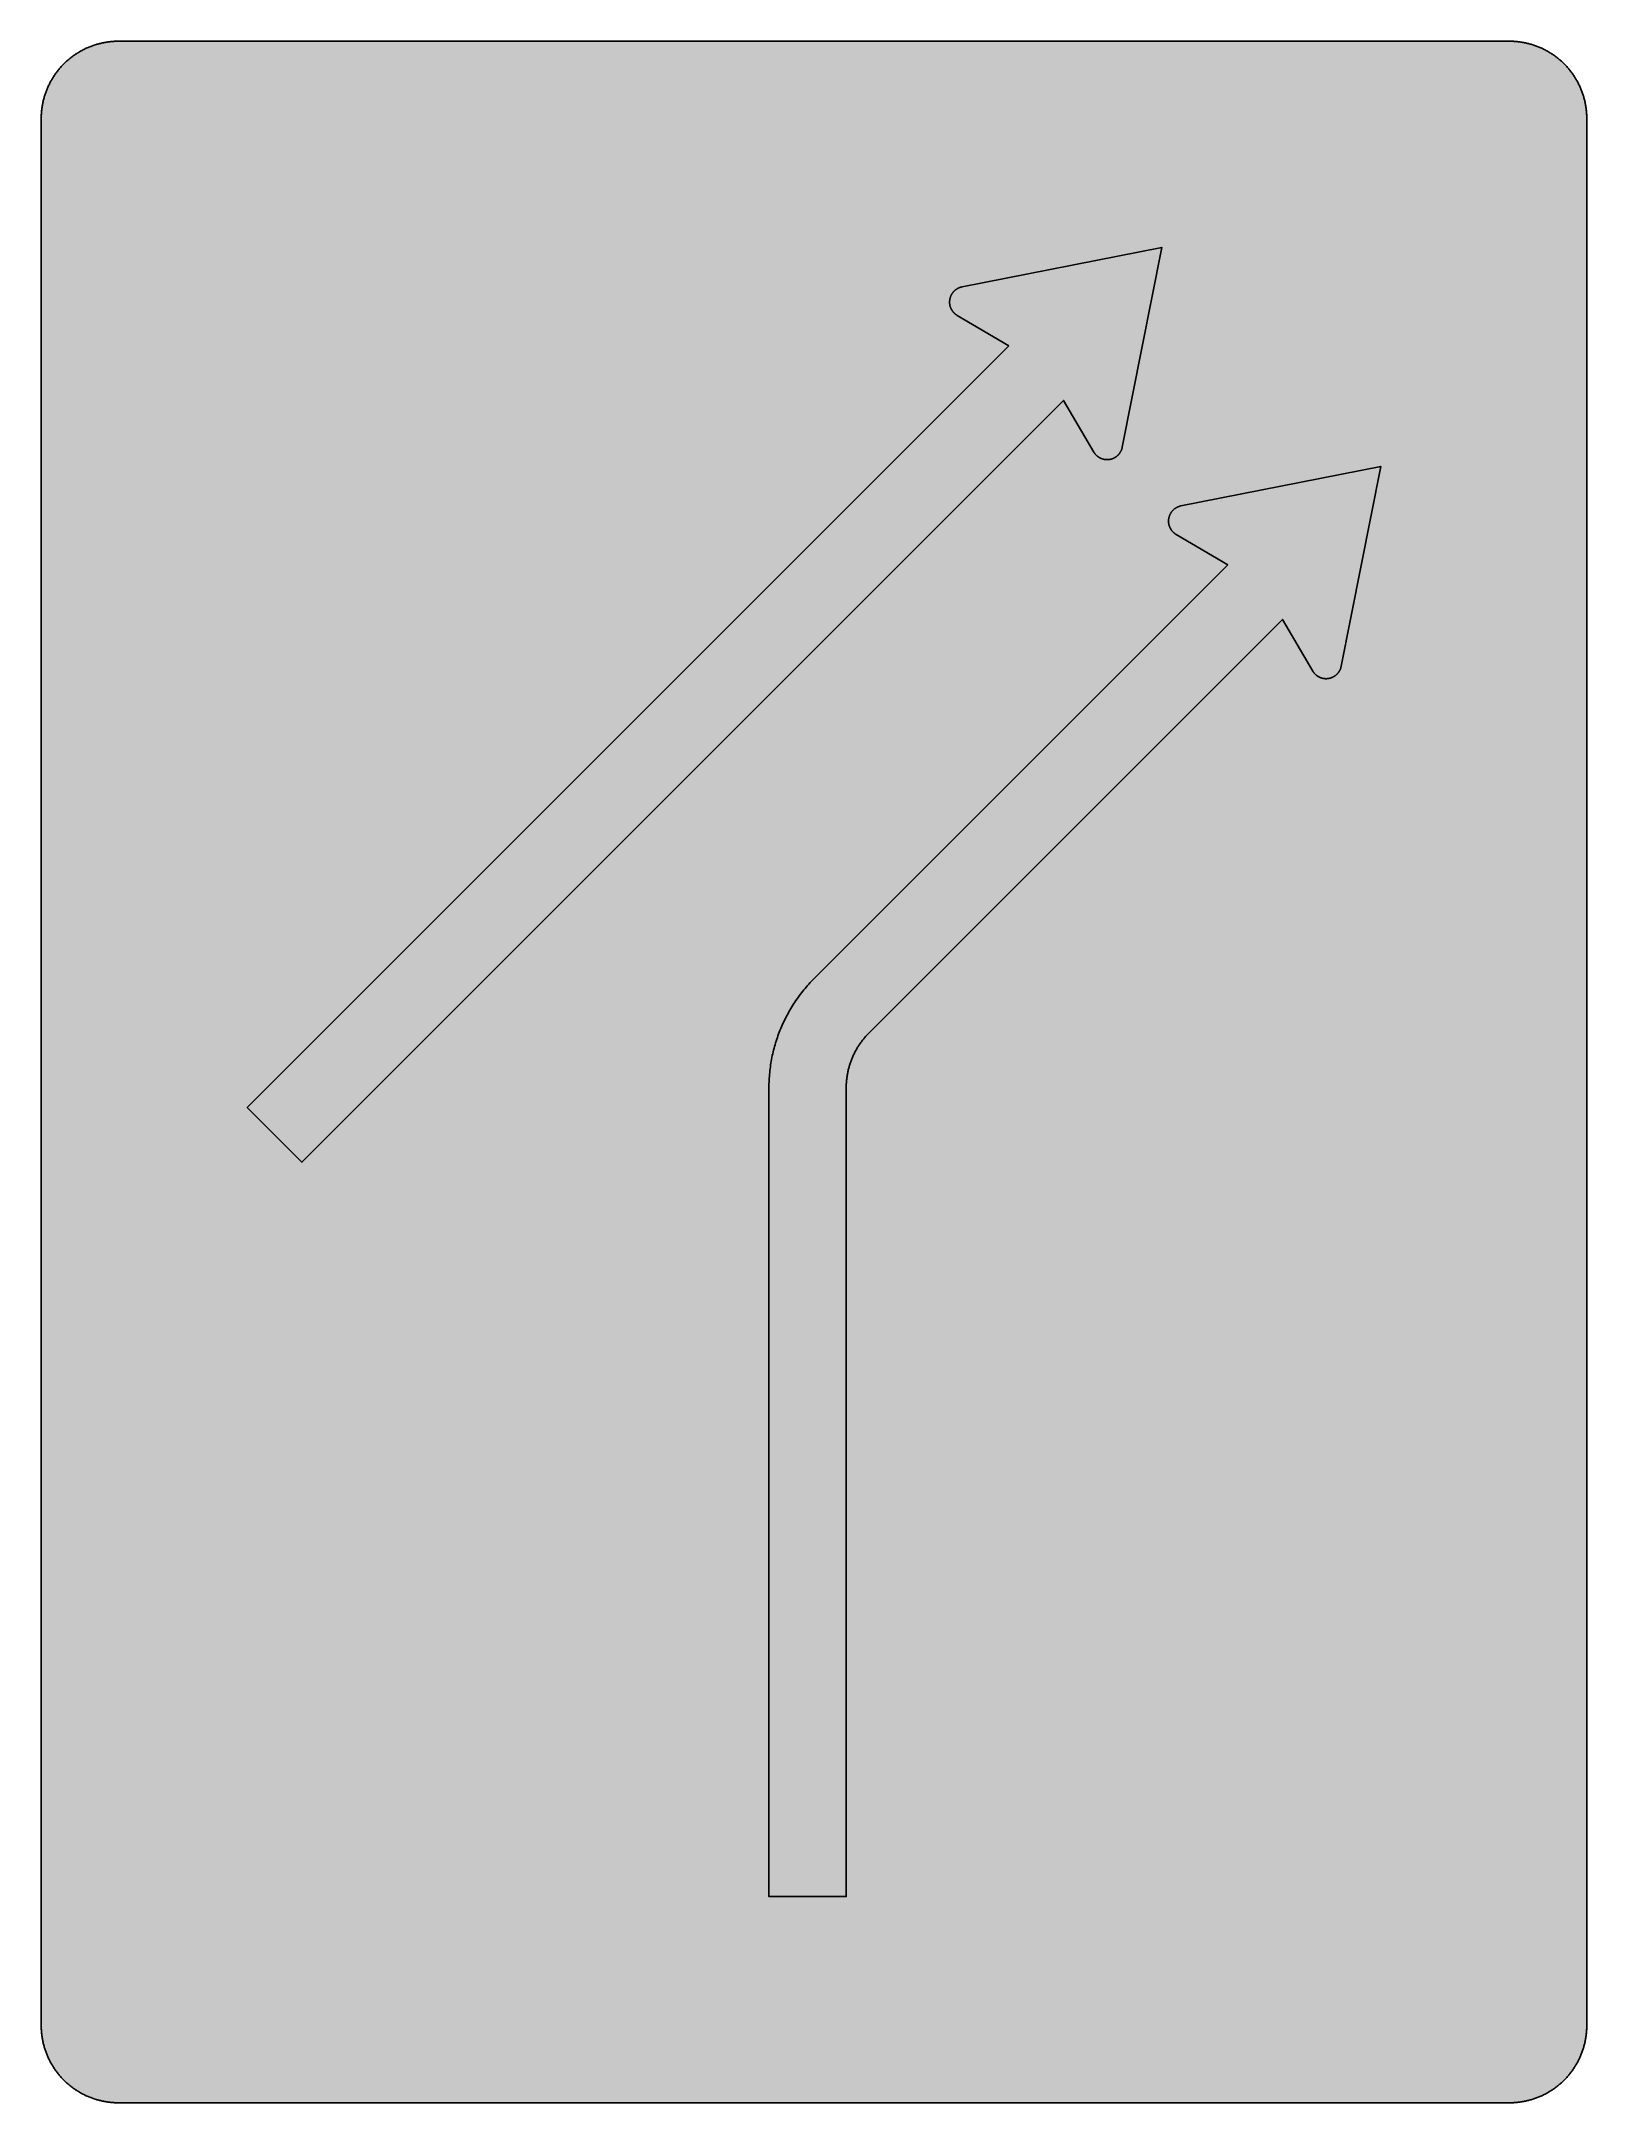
# Model space of a CAD drawing. Header units: millimetres. Extents: x 0 to 423, y 0 to 564.
import ezdxf

# ---------------------------------------------------------------- set-up
doc = ezdxf.new("R2010")
doc.units = ezdxf.units.MM

msp = doc.modelspace()

# ---------------------------------------------------------------- hatches: boundary and pattern name
for color, points in [(254, [(21.2189, 0.0537), (20.955, 0.0533), (20.6934, 0.0584), (20.4292, 0.066), (20.1676, 0.0787), (19.906, 0.094), (19.6469, 0.1118), (19.3853, 0.1321), (19.1262, 0.1549), (18.8671, 0.1829), (18.608, 0.2134), (18.349, 0.2464), (18.0924, 0.2845), (17.8359, 0.3251), (17.5793, 0.3683), (17.3253, 0.414), (17.0688, 0.4623), (16.8148, 0.5156), (16.5633, 0.5715), (16.3093, 0.6299), (16.0579, 0.6909), (15.809, 0.7544), (15.56, 0.823), (15.3111, 0.8941), (15.0622, 0.9677), (14.8158, 1.0439), (14.5694, 1.1227), (14.3256, 1.2065), (14.0818, 1.2903), (13.8379, 1.3792), (13.5966, 1.4707), (13.3579, 1.5672), (13.1191, 1.6637), (12.8803, 1.7628), (12.6441, 1.8669), (12.4079, 1.9736), (12.1742, 2.0803), (11.9405, 2.192), (11.7094, 2.3089), (11.4808, 2.4257), (11.2522, 2.5451), (11.0236, 2.6695), (10.7975, 2.794), (10.574, 2.9235), (10.3505, 3.0556), (10.1295, 3.1877), (9.9111, 3.3249), (9.6926, 3.4646), (9.4742, 3.6068), (9.2608, 3.7541), (9.0475, 3.9014), (8.8341, 4.0513), (8.6258, 4.2037), (8.4176, 4.3612), (8.2118, 4.5187), (8.0061, 4.6812), (7.8029, 4.8438), (7.6022, 5.0114), (7.4041, 5.1816), (7.206, 5.3518), (7.0129, 5.527), (6.8174, 5.7048), (6.6269, 5.8826), (6.4389, 6.0655), (6.2509, 6.2509), (6.0655, 6.4389), (5.8852, 6.6269), (5.7048, 6.8174), (5.527, 7.0104), (5.3518, 7.206), (5.1816, 7.4041), (5.0114, 7.6022), (4.8463, 7.8029), (4.6812, 8.0061), (4.5187, 8.2118), (4.3612, 8.4176), (4.2062, 8.6258), (4.0513, 8.8341), (3.9014, 9.0475), (3.7541, 9.2608), (3.6068, 9.4742), (3.4646, 9.6926), (3.3249, 9.9085), (3.1877, 10.1295), (3.0556, 10.3505), (2.9235, 10.574), (2.794, 10.7975), (2.6695, 11.0236), (2.5451, 11.2522), (2.4257, 11.4808), (2.3063, 11.7094), (2.192, 11.9405), (2.0803, 12.1742), (1.971, 12.4079), (1.8669, 12.6441), (1.7628, 12.8803), (1.6637, 13.1191), (1.5646, 13.3579), (1.4707, 13.5966), (1.3792, 13.8379), (1.2903, 14.0818), (1.2065, 14.3256), (1.1227, 14.5694), (1.0439, 14.8158), (0.9652, 15.0622), (0.8915, 15.3111), (0.823, 15.56), (0.7544, 15.809), (0.6883, 16.0604), (0.6274, 16.3119), (0.569, 16.5633), (0.5131, 16.8148), (0.4623, 17.0688), (0.4115, 17.3253), (0.3658, 17.5793), (0.3226, 17.8359), (0.2819, 18.0924), (0.2464, 18.3515), (0.2134, 18.608), (0.1829, 18.8671), (0.1549, 19.1262), (0.1295, 19.3878), (0.1092, 19.6469), (0.0914, 19.9085), (0.0762, 20.1701), (0.066, 20.4318), (0.0584, 20.6934), (0.0533, 20.955), (0.0508, 21.2192), (0.0522, 543.3314), (0.0533, 543.593), (0.0584, 543.8546), (0.066, 544.1188), (0.0762, 544.3804), (0.0914, 544.642), (0.1092, 544.9011), (0.1295, 545.1627), (0.1549, 545.4218), (0.1829, 545.6809), (0.2134, 545.94), (0.2464, 546.1991), (0.2819, 546.4556), (0.3226, 546.7121), (0.3658, 546.9687), (0.4115, 547.2227), (0.4623, 547.4792), (0.5131, 547.7332), (0.569, 547.9847), (0.6274, 548.2387), (0.6883, 548.4876), (0.7544, 548.7391), (0.823, 548.988), (0.8915, 549.2369), (0.9652, 549.4858), (1.0439, 549.7322), (1.1227, 549.9786), (1.2065, 550.2224), (1.2903, 550.4663), (1.3792, 550.7076), (1.4707, 550.9489), (1.5646, 551.1902), (1.6637, 551.4289), (1.7628, 551.6677), (1.8669, 551.9039), (1.971, 552.1401), (2.0803, 552.3738), (2.192, 552.6049), (2.3063, 552.8386), (2.4257, 553.0672), (2.5451, 553.2958), (2.6695, 553.5244), (2.794, 553.7505), (2.9235, 553.974), (3.0556, 554.1975), (3.1877, 554.4185), (3.3249, 554.6369), (3.4646, 554.8554), (3.6068, 555.0738), (3.7541, 555.2872), (3.9014, 555.5005), (4.0513, 555.7114), (4.2062, 555.9222), (4.3612, 556.1305), (4.5187, 556.3362), (4.6812, 556.5419), (4.8463, 556.7451), (5.0114, 556.9458), (5.1816, 557.1439), (5.3518, 557.342), (5.527, 557.5351), (5.7048, 557.7281), (5.8852, 557.9212), (6.0655, 558.1091), (6.2509, 558.2971), (6.4389, 558.4825), (6.6269, 558.6628), (6.8174, 558.8432), (7.0129, 559.021), (7.206, 559.1937), (7.4041, 559.3664), (7.6022, 559.5366), (7.8029, 559.7017), (8.0061, 559.8668), (8.2118, 560.0268), (8.4176, 560.1868), (8.6258, 560.3418), (8.8341, 560.4967), (9.0475, 560.6466), (9.2608, 560.7939), (9.4742, 560.9387), (9.6926, 561.0835), (9.9111, 561.2232), (10.1295, 561.3603), (10.3505, 561.4924), (10.574, 561.6245), (10.7975, 561.754), (11.0236, 561.8785), (11.2522, 562.0029), (11.4808, 562.1223), (11.7094, 562.2392), (11.9405, 562.356), (12.1742, 562.4678), (12.4079, 562.5744), (12.6441, 562.6811), (12.8803, 562.7853), (13.1191, 562.8843), (13.3579, 562.9834), (13.5966, 563.0774), (13.8379, 563.1688), (14.0818, 563.2577), (14.3256, 563.3415), (14.5694, 563.4253), (14.8158, 563.5041), (15.0622, 563.5803), (15.3111, 563.6539), (15.56, 563.7251), (15.809, 563.7936), (16.0579, 563.8571), (16.3093, 563.9206), (16.5633, 563.9791), (16.8148, 564.0349), (17.0688, 564.0857), (17.3253, 564.1365), (17.5793, 564.1823), (17.8359, 564.2254), (18.0924, 564.2635), (18.349, 564.3016), (18.608, 564.3347), (18.8671, 564.3651), (19.1262, 564.3931), (19.3853, 564.4185), (19.6469, 564.4388), (19.906, 564.4566), (20.1676, 564.4718), (20.4292, 564.482), (20.6934, 564.4896), (20.955, 564.4947), (21.2166, 564.4972), (402.2189, 564.4981), (402.4808, 564.4947), (402.7424, 564.4896), (403.0066, 564.482), (403.2682, 564.4718), (403.5298, 564.4566), (403.7889, 564.4388), (404.0505, 564.4185), (404.3096, 564.3931), (404.5687, 564.3651), (404.8277, 564.3347), (405.0868, 564.3016), (405.3434, 564.2635), (405.5999, 564.2254), (405.8564, 564.1823), (406.113, 564.1365), (406.367, 564.0857), (406.621, 564.0349), (406.875, 563.9791), (407.1264, 563.9206), (407.3779, 563.8571), (407.6268, 563.7936), (407.8783, 563.7251), (408.1272, 563.6539), (408.3736, 563.5803), (408.62, 563.5041), (408.8663, 563.4253), (409.1102, 563.3415), (409.354, 563.2577), (409.5979, 563.1688), (409.8392, 563.0774), (410.0805, 562.9834), (410.3192, 562.8843), (410.5554, 562.7853), (410.7942, 562.6811), (411.0279, 562.5744), (411.2616, 562.4678), (411.4952, 562.356), (411.7264, 562.2392), (411.9575, 562.1223), (412.1861, 562.0029), (412.4122, 561.8785), (412.6382, 561.754), (412.8643, 561.6245), (413.0853, 561.4924), (413.3063, 561.3603), (413.5272, 561.2232), (413.7457, 561.0835), (413.9616, 560.9387), (414.1775, 560.7939), (414.3908, 560.6466), (414.6017, 560.4967), (414.8125, 560.3418), (415.0208, 560.1868), (415.2265, 560.0268), (415.4297, 559.8668), (415.6329, 559.7017), (415.8336, 559.5366), (416.0342, 559.3664), (416.2298, 559.1937), (416.4254, 559.021), (416.6184, 558.8432), (416.8089, 558.6628), (416.9994, 558.4825), (417.1848, 558.2971), (417.3703, 558.1091), (417.5531, 557.9212), (417.7335, 557.7281), (417.9087, 557.5351), (418.084, 557.342), (418.2567, 557.1439), (418.4244, 556.9458), (418.592, 556.7451), (418.7546, 556.5419), (418.9171, 556.3362), (419.0746, 556.1305), (419.2321, 555.9222), (419.3845, 555.7114), (419.5369, 555.5005), (419.6842, 555.2872), (419.829, 555.0738), (419.9712, 554.8554), (420.1109, 554.6369), (420.2481, 554.4185), (420.3827, 554.1975), (420.5148, 553.974), (420.6418, 553.7505), (420.7688, 553.5244), (420.8907, 553.2958), (421.0126, 553.0672), (421.1295, 552.8386), (421.2438, 552.6049), (421.3555, 552.3738), (421.4647, 552.1401), (421.5689, 551.9039), (421.673, 551.6677), (421.7746, 551.4289), (421.8711, 551.1902), (421.9651, 550.9489), (422.0566, 550.7076), (422.1455, 550.4663), (422.2318, 550.2224), (422.3131, 549.9786), (422.3918, 549.7322), (422.4706, 549.4858), (422.5442, 549.2369), (422.6128, 548.988), (422.6814, 548.7391), (422.7449, 548.4876), (422.8084, 548.2387), (422.8668, 547.9847), (422.9227, 547.7332), (422.9735, 547.4792), (423.0243, 547.2227), (423.07, 546.9687), (423.1132, 546.7121), (423.1513, 546.4556), (423.1894, 546.1991), (423.2224, 545.94), (423.2529, 545.6809), (423.2808, 545.4218), (423.3037, 545.1627), (423.3266, 544.9011), (423.3443, 544.642), (423.357, 544.3804), (423.3697, 544.1188), (423.3774, 543.8546), (423.3824, 543.593), (423.385, 543.3314), (423.3855, 21.2203), (423.3824, 20.955), (423.3774, 20.6934), (423.3697, 20.4318), (423.357, 20.1701), (423.3443, 19.9085), (423.3266, 19.6469), (423.3037, 19.3878), (423.2808, 19.1262), (423.2529, 18.8671), (423.2224, 18.608), (423.1894, 18.3515), (423.1513, 18.0924), (423.1132, 17.8359), (423.07, 17.5793), (423.0243, 17.3253), (422.9735, 17.0688), (422.9227, 16.8148), (422.8668, 16.5633), (422.8084, 16.3119), (422.7449, 16.0604), (422.6814, 15.809), (422.6128, 15.56), (422.5442, 15.3111), (422.4706, 15.0622), (422.3918, 14.8158), (422.3131, 14.5694), (422.2318, 14.3256), (422.1455, 14.0818), (422.0566, 13.8379), (421.9651, 13.5966), (421.8711, 13.3579), (421.7746, 13.1191), (421.673, 12.8803), (421.5689, 12.6441), (421.4647, 12.4079), (421.3555, 12.1742), (421.2438, 11.9405), (421.1295, 11.7094), (421.0126, 11.4808), (420.8907, 11.2522), (420.7688, 11.0236), (420.6418, 10.7975), (420.5148, 10.574), (420.3827, 10.3505), (420.2481, 10.1295), (420.1109, 9.9085), (419.9712, 9.6926), (419.829, 9.4742), (419.6842, 9.2608), (419.5369, 9.0475), (419.3845, 8.8341), (419.2321, 8.6258), (419.0746, 8.4176), (418.9171, 8.2118), (418.7546, 8.0061), (418.592, 7.8029), (418.4244, 7.6022), (418.2567, 7.4041), (418.084, 7.206), (417.9087, 7.0104), (417.7335, 6.8174), (417.5531, 6.6269), (417.3703, 6.4389), (417.1848, 6.2509), (416.9994, 6.0655), (416.8089, 5.8826), (416.6184, 5.7048), (416.4254, 5.527), (416.2298, 5.3518), (416.0342, 5.1816), (415.8336, 5.0114), (415.6329, 4.8438), (415.4297, 4.6812), (415.2265, 4.5187), (415.0208, 4.3612), (414.8125, 4.2037), (414.6017, 4.0513), (414.3908, 3.9014), (414.1775, 3.7541), (413.9616, 3.6068), (413.7457, 3.4646), (413.5272, 3.3249), (413.3063, 3.1877), (413.0853, 3.0556), (412.8643, 2.9235), (412.6382, 2.794), (412.4122, 2.6695), (412.1861, 2.5451), (411.9575, 2.4257), (411.7264, 2.3089), (411.4952, 2.192), (411.2616, 2.0803), (411.0279, 1.9736), (410.7942, 1.8669), (410.5554, 1.7628), (410.3192, 1.6637), (410.0805, 1.5672), (409.8392, 1.4707), (409.5979, 1.3792), (409.354, 1.2903), (409.1102, 1.2065), (408.8663, 1.1227), (408.62, 1.0439), (408.3736, 0.9677), (408.1272, 0.8941), (407.8783, 0.823), (407.6268, 0.7544), (407.3779, 0.6909), (407.1264, 0.6299), (406.875, 0.5715), (406.621, 0.5156), (406.367, 0.4623), (406.113, 0.414), (405.8564, 0.3683), (405.5999, 0.3251), (405.3434, 0.2845), (405.0868, 0.2464), (404.8277, 0.2134), (404.5687, 0.1829), (404.3096, 0.1549), (404.0505, 0.1321), (403.7889, 0.1118), (403.5298, 0.094), (403.2682, 0.0787), (403.0066, 0.066), (402.7424, 0.0584), (402.4808, 0.0533), (402.2166, 0.0533)]), (59, [(265.0613, 481.1113), (250.9379, 489.439), (250.8758, 489.4732), (250.8174, 489.5113), (250.759, 489.5494), (250.7005, 489.5875), (250.6421, 489.6282), (250.5862, 489.6688), (250.5304, 489.7095), (250.477, 489.7501), (250.4211, 489.7933), (250.3678, 489.839), (250.317, 489.8822), (250.2637, 489.9279), (250.2129, 489.9736), (250.1646, 490.0219), (250.1138, 490.0701), (250.0655, 490.1184), (250.0198, 490.1667), (249.9716, 490.2175), (249.9258, 490.2683), (249.8801, 490.3191), (249.8369, 490.3699), (249.7938, 490.4232), (249.7506, 490.4765), (249.7099, 490.5299), (249.6693, 490.5858), (249.6287, 490.6416), (249.5906, 490.6975), (249.5525, 490.7534), (249.5169, 490.8093), (249.4788, 490.8677), (249.4458, 490.9261), (249.4102, 490.9845), (249.3772, 491.043), (249.3442, 491.1039), (249.3137, 491.1649), (249.2832, 491.2233), (249.2553, 491.2868), (249.2248, 491.3478), (249.1994, 491.4087), (249.1715, 491.4722), (249.1461, 491.5357), (249.1232, 491.5992), (249.0978, 491.6627), (249.0775, 491.7288), (249.0546, 491.7923), (249.0343, 491.8583), (249.0165, 491.9243), (248.9962, 491.9904), (248.981, 492.0564), (248.9632, 492.1225), (248.9479, 492.1885), (248.9352, 492.2571), (248.9225, 492.3231), (248.9098, 492.3917), (248.8997, 492.4603), (248.8895, 492.5289), (248.8819, 492.5974), (248.8743, 492.666), (248.8667, 492.7346), (248.8616, 492.8057), (248.859, 492.8743), (248.8565, 492.9429), (248.854, 493.014), (248.854, 493.0851), (248.854, 493.1791), (248.8565, 493.2731), (248.8616, 493.3671), (248.8692, 493.4585), (248.8794, 493.5525), (248.8895, 493.6439), (248.9022, 493.7354), (248.9175, 493.8268), (248.9352, 493.9182), (248.9556, 494.0071), (248.9759, 494.096), (248.9987, 494.1849), (249.0216, 494.2713), (249.0495, 494.3577), (249.0775, 494.444), (249.108, 494.5304), (249.1384, 494.6142), (249.174, 494.698), (249.207, 494.7818), (249.2451, 494.8631), (249.2832, 494.9444), (249.3239, 495.0257), (249.367, 495.1044), (249.4102, 495.1832), (249.4559, 495.2594), (249.5017, 495.3356), (249.5499, 495.4118), (249.6007, 495.4854), (249.6515, 495.5591), (249.7049, 495.6302), (249.7607, 495.7013), (249.8166, 495.7724), (249.8725, 495.841), (249.9309, 495.9071), (249.9919, 495.9731), (250.0528, 496.0366), (250.1163, 496.1001), (250.1824, 496.1636), (250.2459, 496.2246), (250.3145, 496.283), (250.383, 496.3414), (250.4516, 496.3973), (250.5227, 496.4532), (250.5939, 496.5065), (250.6675, 496.5598), (250.7437, 496.6106), (250.8174, 496.6589), (250.8961, 496.7072), (250.9723, 496.7529), (251.0536, 496.7986), (251.1323, 496.8392), (251.2136, 496.8824), (251.2974, 496.9205), (251.3787, 496.9586), (251.4651, 496.9942), (251.5489, 497.0297), (251.6353, 497.0628), (251.7216, 497.0932), (251.8105, 497.1212), (251.8994, 497.1491), (251.9909, 497.1745), (252.0798, 497.1974), (252.1737, 497.2177), (252.2652, 497.238), (306.9689, 508.0536), (296.1555, 453.3494), (296.1361, 453.2554), (296.1132, 453.1639), (296.0903, 453.0725), (296.0649, 452.9836), (296.037, 452.8947), (296.0091, 452.8058), (295.9786, 452.7194), (295.9456, 452.6331), (295.9125, 452.5467), (295.8744, 452.4629), (295.8389, 452.3791), (295.7982, 452.2978), (295.7576, 452.2165), (295.7144, 452.1352), (295.6712, 452.0565), (295.623, 451.9778), (295.5773, 451.9016), (295.5265, 451.8254), (295.4757, 451.7517), (295.4249, 451.678), (295.3715, 451.6069), (295.3156, 451.5358), (295.2598, 451.4647), (295.2013, 451.3986), (295.1404, 451.3301), (295.0794, 451.264), (295.0185, 451.2005), (294.955, 451.137), (294.8889, 451.0761), (294.8229, 451.0151), (294.7568, 450.9567), (294.6883, 450.8983), (294.6197, 450.8424), (294.5486, 450.789), (294.4749, 450.7357), (294.4038, 450.6849), (294.3276, 450.6341), (294.2539, 450.5858), (294.1777, 450.5401), (294.099, 450.4944), (294.0228, 450.4512), (293.9415, 450.408), (293.8628, 450.3674), (293.7815, 450.3293), (293.6977, 450.2912), (293.6164, 450.2582), (293.5326, 450.2226), (293.4487, 450.1921), (293.3624, 450.1617), (293.276, 450.1337), (293.1897, 450.1058), (293.1008, 450.0829), (293.0119, 450.0601), (292.923, 450.0397), (292.8341, 450.0194), (292.7426, 450.0016), (292.6537, 449.9864), (292.5623, 449.9737), (292.4683, 449.9635), (292.3769, 449.9534), (292.2829, 449.9458), (292.1889, 449.9407), (292.0949, 449.9381), (292.0009, 449.9381), (291.9298, 449.9381), (291.8612, 449.9407), (291.7901, 449.9432), (291.7215, 449.9458), (291.653, 449.9508), (291.5818, 449.9585), (291.5133, 449.9661), (291.4447, 449.9737), (291.3761, 449.9839), (291.3101, 449.994), (291.2415, 450.0067), (291.1729, 450.0194), (291.1069, 450.0321), (291.0383, 450.0474), (290.9722, 450.0651), (290.9062, 450.0804), (290.8402, 450.1007), (290.7741, 450.1185), (290.7106, 450.1388), (290.6446, 450.1591), (290.5811, 450.182), (290.5176, 450.2048), (290.4515, 450.2302), (290.3906, 450.2556), (290.3271, 450.281), (290.2636, 450.309), (290.2026, 450.3369), (290.1417, 450.3674), (290.0807, 450.3979), (290.0197, 450.4284), (289.9613, 450.4614), (289.9004, 450.4944), (289.8419, 450.5274), (289.7835, 450.563), (289.7276, 450.5985), (289.6692, 450.6366), (289.6133, 450.6747), (289.5575, 450.7128), (289.5016, 450.7535), (289.4482, 450.7941), (289.3949, 450.8348), (289.3416, 450.8779), (289.2882, 450.9211), (289.2349, 450.9643), (289.1841, 451.01), (289.1333, 451.0557), (289.085, 451.1015), (289.0342, 451.1497), (288.986, 451.198), (288.9377, 451.2462), (288.892, 451.297), (288.8463, 451.3478), (288.8005, 451.3986), (288.7548, 451.452), (288.7116, 451.5053), (288.6685, 451.5587), (288.6253, 451.6145), (288.5846, 451.6704), (288.544, 451.7263), (288.5034, 451.7847), (288.4653, 451.8406), (288.4272, 451.9016), (288.3916, 451.96), (288.3535, 452.0209), (280.0283, 466.1447), (71.465, 257.5814), (56.4967, 272.548)]), (59, [(325.0336, 421.1391), (310.9101, 429.4667), (310.8477, 429.5013), (310.7893, 429.5394), (310.7309, 429.5775), (310.6725, 429.6156), (310.6166, 429.6562), (310.5582, 429.6969), (310.5023, 429.7375), (310.449, 429.7807), (310.3956, 429.8213), (310.3423, 429.8671), (310.2889, 429.9102), (310.2381, 429.956), (310.1873, 430.0017), (310.1365, 430.0499), (310.0857, 430.0982), (310.0375, 430.1465), (309.9918, 430.1947), (309.9435, 430.2455), (309.8978, 430.2963), (309.8546, 430.3471), (309.8089, 430.3979), (309.7657, 430.4513), (309.7225, 430.5046), (309.6819, 430.5579), (309.6412, 430.6138), (309.6031, 430.6697), (309.5625, 430.7256), (309.5244, 430.7815), (309.4888, 430.8373), (309.4533, 430.8958), (309.4177, 430.9542), (309.3822, 431.0126), (309.3491, 431.071), (309.3187, 431.132), (309.2856, 431.1929), (309.2552, 431.2539), (309.2272, 431.3149), (309.1967, 431.3758), (309.1713, 431.4368), (309.1434, 431.5003), (309.118, 431.5638), (309.0951, 431.6273), (309.0697, 431.6908), (309.0494, 431.7568), (309.0266, 431.8203), (309.0062, 431.8864), (308.9885, 431.9524), (308.9681, 432.0184), (308.9529, 432.0845), (308.9351, 432.1505), (308.9199, 432.2166), (308.9072, 432.2851), (308.8945, 432.3512), (308.8818, 432.4198), (308.8716, 432.4883), (308.8615, 432.5569), (308.8538, 432.6255), (308.8462, 432.6941), (308.8386, 432.7627), (308.8335, 432.8312), (308.831, 432.9024), (308.8284, 432.9709), (308.8259, 433.0421), (308.8259, 433.1106), (308.8259, 433.2072), (308.8284, 433.3011), (308.8335, 433.3951), (308.8411, 433.4866), (308.8513, 433.5805), (308.8615, 433.672), (308.8767, 433.7634), (308.8894, 433.8549), (308.9072, 433.9438), (308.9275, 434.0352), (308.9478, 434.1241), (308.9707, 434.213), (308.9961, 434.2994), (309.0215, 434.3857), (309.0494, 434.4721), (309.0799, 434.5584), (309.1104, 434.6423), (309.1459, 434.7261), (309.1815, 434.8099), (309.2171, 434.8912), (309.2552, 434.9725), (309.2958, 435.0537), (309.339, 435.1325), (309.3822, 435.2112), (309.4279, 435.2874), (309.4736, 435.3636), (309.5219, 435.4398), (309.5727, 435.5135), (309.6235, 435.5871), (309.6768, 435.6583), (309.7327, 435.7294), (309.7886, 435.798), (309.8444, 435.8665), (309.9029, 435.9351), (309.9638, 436.0012), (310.0273, 436.0647), (310.0883, 436.1282), (310.1543, 436.1917), (310.2204, 436.2526), (310.2864, 436.311), (310.355, 436.3695), (310.4236, 436.4253), (310.4947, 436.4812), (310.5683, 436.5346), (310.6395, 436.5879), (310.7157, 436.6387), (310.7919, 436.687), (310.8681, 436.7352), (310.9468, 436.7809), (311.0255, 436.8241), (311.1043, 436.8673), (311.1856, 436.9079), (311.2694, 436.9486), (311.3507, 436.9867), (311.437, 437.0222), (311.5208, 437.0578), (311.6072, 437.0883), (311.6961, 437.1188), (311.7825, 437.1492), (311.8714, 437.1746), (311.9628, 437.2), (312.0542, 437.2254), (312.1457, 437.2458), (312.2371, 437.2661), (366.9411, 448.0814), (356.1277, 393.3772), (356.108, 393.2834), (356.0851, 393.192), (356.0623, 393.1006), (356.0369, 393.0117), (356.0115, 392.9228), (355.981, 392.8339), (355.9505, 392.7475), (355.9175, 392.6611), (355.8845, 392.5748), (355.8489, 392.491), (355.8108, 392.4071), (355.7702, 392.3259), (355.7295, 392.2446), (355.6864, 392.1633), (355.6432, 392.0846), (355.5949, 392.0058), (355.5492, 391.9296), (355.4984, 391.8534), (355.4476, 391.7798), (355.3968, 391.7061), (355.3435, 391.635), (355.2876, 391.5639), (355.2317, 391.4927), (355.1733, 391.4242), (355.1123, 391.3581), (355.0514, 391.2921), (354.9904, 391.2286), (354.9269, 391.1651), (354.8634, 391.1041), (354.7974, 391.0432), (354.7288, 390.9847), (354.6602, 390.9263), (354.5916, 390.8704), (354.5205, 390.8146), (354.4494, 390.7638), (354.3757, 390.7104), (354.3021, 390.6622), (354.2259, 390.6139), (354.1497, 390.5656), (354.0709, 390.5199), (353.9947, 390.4767), (353.9134, 390.4361), (353.8347, 390.3955), (353.7534, 390.3548), (353.6721, 390.3193), (353.5883, 390.2837), (353.5045, 390.2507), (353.4207, 390.2177), (353.3343, 390.1872), (353.248, 390.1592), (353.1616, 390.1338), (353.0727, 390.1084), (352.9863, 390.0856), (352.8949, 390.0653), (352.806, 390.0475), (352.7171, 390.0297), (352.6257, 390.0145), (352.5342, 390.0018), (352.4402, 389.9891), (352.3488, 389.9814), (352.2548, 389.9738), (352.1608, 389.9687), (352.0669, 389.9662), (351.9729, 389.9637), (351.9043, 389.9637), (351.8332, 389.9662), (351.7646, 389.9687), (351.6935, 389.9738), (351.6249, 389.9789), (351.5563, 389.984), (351.4852, 389.9916), (351.4166, 389.9992), (351.348, 390.0094), (351.282, 390.0195), (351.2134, 390.0322), (351.1448, 390.0449), (351.0788, 390.0602), (351.0102, 390.0754), (350.9442, 390.0907), (350.8781, 390.1084), (350.8121, 390.1262), (350.7461, 390.1465), (350.6826, 390.1669), (350.6165, 390.1872), (350.553, 390.21), (350.4895, 390.2329), (350.426, 390.2583), (350.3625, 390.2837), (350.299, 390.3091), (350.2381, 390.337), (350.1746, 390.365), (350.1136, 390.3955), (350.0526, 390.4259), (349.9917, 390.4564), (349.9333, 390.4894), (349.8748, 390.5225), (349.8139, 390.5555), (349.7555, 390.591), (349.6996, 390.6266), (349.6412, 390.6647), (349.5853, 390.7028), (349.5294, 390.7409), (349.4735, 390.779), (349.4202, 390.8196), (349.3668, 390.8628), (349.3135, 390.906), (349.2602, 390.9492), (349.2068, 390.9924), (349.156, 391.0381), (349.1052, 391.0838), (349.057, 391.1295), (349.0062, 391.1778), (348.9579, 391.226), (348.9096, 391.2743), (348.8639, 391.3251), (348.8182, 391.3759), (348.7725, 391.4267), (348.7268, 391.48), (348.6836, 391.5334), (348.6404, 391.5867), (348.5972, 391.6426), (348.5566, 391.6985), (348.5159, 391.7544), (348.4778, 391.8102), (348.4372, 391.8687), (348.3991, 391.9271), (348.3635, 391.988), (348.328, 392.049), (340.0005, 406.1725), (226.7384, 292.91), (226.5528, 292.7223), (226.3699, 292.5318), (226.1895, 292.3413), (226.0143, 292.1483), (225.839, 291.9527), (225.6663, 291.7571), (225.4987, 291.5564), (225.331, 291.3558), (225.1685, 291.1526), (225.0059, 290.9494), (224.8484, 290.7436), (224.6909, 290.5354), (224.5385, 290.3245), (224.3861, 290.1137), (224.2388, 289.9004), (224.094, 289.6845), (223.9518, 289.4686), (223.8121, 289.2501), (223.6749, 289.0317), (223.5403, 288.8107), (223.4082, 288.5872), (223.2812, 288.3611), (223.1542, 288.1376), (223.0323, 287.909), (222.9104, 287.6804), (222.7936, 287.4493), (222.6793, 287.2181), (222.5675, 286.987), (222.4583, 286.7533), (222.3516, 286.5171), (222.25, 286.2809), (222.1484, 286.0421), (222.0519, 285.8033), (221.9579, 285.562), (221.8665, 285.3207), (221.7776, 285.0794), (221.6912, 284.8356), (221.6099, 284.5918), (221.5286, 284.3454), (221.4524, 284.099), (221.3788, 283.8501), (221.3077, 283.6012), (221.2391, 283.3522), (221.1756, 283.1008), (221.1146, 282.8493), (221.0562, 282.5979), (221.0003, 282.3439), (220.947, 282.0899), (220.8987, 281.8359), (220.853, 281.5819), (220.8098, 281.3253), (220.7692, 281.0688), (220.7311, 280.8097), (220.6981, 280.5532), (220.6676, 280.2941), (220.6396, 280.035), (220.6168, 279.7734), (220.5965, 279.5143), (220.5787, 279.2527), (220.5634, 278.9911), (220.5507, 278.7294), (220.5431, 278.4678), (220.538, 278.2037), (220.538, 277.942), (220.5383, 56.4981), (199.3717, 56.4981), (199.3717, 277.943), (199.3748, 278.4678), (199.3824, 278.9936), (199.4002, 279.5168), (199.423, 280.0401), (199.451, 280.5633), (199.4865, 281.0866), (199.5297, 281.6073), (199.578, 282.1254), (199.6313, 282.6436), (199.6923, 283.1617), (199.7608, 283.6774), (199.8345, 284.193), (199.9132, 284.7061), (199.9996, 285.2191), (200.0936, 285.7297), (200.1926, 286.2402), (200.2968, 286.7482), (200.406, 287.2537), (200.5254, 287.7591), (200.6473, 288.2621), (200.7768, 288.7624), (200.9115, 289.2603), (201.0537, 289.7581), (201.201, 290.2534), (201.3534, 290.7487), (201.5134, 291.2389), (201.6785, 291.7292), (201.8487, 292.2168), (202.0265, 292.702), (202.2094, 293.1846), (202.3974, 293.6646), (202.5929, 294.1422), (202.7936, 294.6171), (202.9993, 295.0921), (203.2127, 295.562), (203.4286, 296.0294), (203.6521, 296.4967), (203.8833, 296.959), (204.1169, 297.4188), (204.3582, 297.876), (204.6046, 298.3306), (204.8561, 298.7827), (205.1126, 299.2298), (205.3768, 299.6768), (205.646, 300.1188), (205.9178, 300.5582), (206.1997, 300.9951), (206.4842, 301.4294), (206.7738, 301.8587), (207.071, 302.2854), (207.3707, 302.707), (207.678, 303.1261), (207.9904, 303.5427), (208.3079, 303.9567), (208.6305, 304.3657), (208.9582, 304.7695), (209.2909, 305.1734), (209.6287, 305.5696), (209.9742, 305.9633), (210.3222, 306.3545), (210.6778, 306.7406), (211.0359, 307.1241), (211.4017, 307.5026), (211.77, 307.8759)])]:
    msp.add_hatch(color=color).paths.add_polyline_path(points)
h = msp.add_hatch(color=59)
h.paths.add_polyline_path([(21.2189, 5.3453), (21.021, 5.3442), (20.8229, 5.3492), (20.6273, 5.3543), (20.4318, 5.3645), (20.2336, 5.3746), (20.0381, 5.3873), (19.8425, 5.4026), (19.6494, 5.4229), (19.4539, 5.4432), (19.2608, 5.4661), (19.0678, 5.4915), (18.8747, 5.5169), (18.6817, 5.5474), (18.4887, 5.5804), (18.2982, 5.6159), (18.1077, 5.6515), (17.9172, 5.6921), (17.7267, 5.7328), (17.5362, 5.776), (17.3482, 5.8217), (17.1602, 5.8699), (16.9723, 5.9207), (16.7869, 5.9741), (16.6014, 6.03), (16.416, 6.0884), (16.2306, 6.1468), (16.0477, 6.2103), (15.8648, 6.2738), (15.6845, 6.3398), (15.5016, 6.4084), (15.3213, 6.4795), (15.1435, 6.5532), (14.9657, 6.6269), (14.7879, 6.7056), (14.6101, 6.7843), (14.4348, 6.8656), (14.2596, 6.9494), (14.0868, 7.0358), (13.9141, 7.1247), (13.7439, 7.2136), (13.5712, 7.305), (13.4036, 7.4016), (13.2359, 7.4981), (13.0683, 7.5946), (12.9007, 7.6962), (12.7356, 7.7978), (12.573, 7.9045), (12.4104, 8.0112), (12.2504, 8.1204), (12.0904, 8.2296), (11.9304, 8.3439), (11.7729, 8.4582), (11.618, 8.575), (11.463, 8.6944), (11.3081, 8.8163), (11.1582, 8.9383), (11.0058, 9.0627), (10.856, 9.1897), (10.7086, 9.3193), (10.5639, 9.4513), (10.4191, 9.5834), (10.2743, 9.718), (10.1321, 9.8552), (9.9924, 9.9924), (9.8527, 10.1346), (9.718, 10.2743), (9.5834, 10.4191), (9.4488, 10.5639), (9.3193, 10.7112), (9.1897, 10.8585), (9.0627, 11.0058), (8.9383, 11.1582), (8.8138, 11.3106), (8.6944, 11.463), (8.575, 11.618), (8.4582, 11.7729), (8.3439, 11.9304), (8.2296, 12.0904), (8.1178, 12.2504), (8.0112, 12.4104), (7.9019, 12.573), (7.7978, 12.7381), (7.6962, 12.9007), (7.5946, 13.0683), (7.4955, 13.2359), (7.399, 13.4036), (7.305, 13.5712), (7.2136, 13.7439), (7.1222, 13.9141), (7.0358, 14.0868), (6.9494, 14.2596), (6.8656, 14.4348), (6.7843, 14.6101), (6.7031, 14.7879), (6.6269, 14.9657), (6.5507, 15.1435), (6.477, 15.3213), (6.4084, 15.5016), (6.3398, 15.6845), (6.2713, 15.8648), (6.2078, 16.0477), (6.1468, 16.2331), (6.0858, 16.416), (6.03, 16.6014), (5.9741, 16.7869), (5.9207, 16.9748), (5.8699, 17.1602), (5.8217, 17.3482), (5.776, 17.5362), (5.7302, 17.7267), (5.6896, 17.9172), (5.6515, 18.1077), (5.6134, 18.2982), (5.5778, 18.4887), (5.5474, 18.6817), (5.5169, 18.8747), (5.4889, 19.0678), (5.4635, 19.2608), (5.4407, 19.4539), (5.4204, 19.6494), (5.4026, 19.845), (5.3873, 20.0406), (5.3721, 20.2362), (5.3619, 20.4318), (5.3543, 20.6273), (5.3467, 20.8255), (5.3442, 21.021), (5.3416, 21.2192), (5.3439, 543.3314), (5.3442, 543.527), (5.3467, 543.7251), (5.3543, 543.9207), (5.3619, 544.1163), (5.3721, 544.3144), (5.3873, 544.51), (5.4026, 544.703), (5.4204, 544.8986), (5.4407, 545.0942), (5.4635, 545.2872), (5.4889, 545.4802), (5.5169, 545.6733), (5.5474, 545.8663), (5.5778, 546.0594), (5.6134, 546.2499), (5.6515, 546.4404), (5.6896, 546.6309), (5.7302, 546.8214), (5.776, 547.0119), (5.8217, 547.1998), (5.8699, 547.3878), (5.9207, 547.5732), (5.9741, 547.7612), (6.03, 547.9466), (6.0858, 548.132), (6.1468, 548.3149), (6.2078, 548.5003), (6.2713, 548.6832), (6.3398, 548.8635), (6.4084, 549.0464), (6.477, 549.2242), (6.5507, 549.4045), (6.6269, 549.5823), (6.7031, 549.7601), (6.7843, 549.9379), (6.8656, 550.1132), (6.9494, 550.2885), (7.0358, 550.4612), (7.1222, 550.6339), (7.2136, 550.8041), (7.305, 550.9743), (7.399, 551.1444), (7.4955, 551.3121), (7.5946, 551.4797), (7.6962, 551.6474), (7.7978, 551.8099), (7.9019, 551.975), (8.0112, 552.1376), (8.1178, 552.2976), (8.2296, 552.4576), (8.3439, 552.6176), (8.4582, 552.7751), (8.575, 552.9301), (8.6944, 553.085), (8.8138, 553.2399), (8.9383, 553.3898), (9.0627, 553.5422), (9.1897, 553.6895), (9.3193, 553.8394), (9.4488, 553.9842), (9.5834, 554.1289), (9.718, 554.2737), (9.8527, 554.416), (9.9924, 554.5557), (10.1321, 554.6954), (10.2743, 554.83), (10.4191, 554.9646), (10.5639, 555.0992), (10.7086, 555.2288), (10.856, 555.3583), (11.0058, 555.4853), (11.1582, 555.6098), (11.3081, 555.7317), (11.463, 555.8536), (11.618, 555.973), (11.7729, 556.0898), (11.9304, 556.2041), (12.0904, 556.3184), (12.2504, 556.4276), (12.4104, 556.5369), (12.573, 556.6435), (12.7356, 556.7502), (12.9007, 556.8518), (13.0683, 556.9534), (13.2359, 557.0525), (13.4036, 557.149), (13.5712, 557.243), (13.7439, 557.3344), (13.9141, 557.4259), (14.0868, 557.5122), (14.2596, 557.5986), (14.4348, 557.6824), (14.6101, 557.7637), (14.7879, 557.845), (14.9657, 557.9212), (15.1435, 557.9974), (15.3213, 558.0685), (15.5016, 558.1396), (15.6845, 558.2082), (15.8648, 558.2742), (16.0477, 558.3403), (16.2306, 558.4012), (16.416, 558.4622), (16.6014, 558.5181), (16.7869, 558.5739), (16.9723, 558.6273), (17.1602, 558.6781), (17.3482, 558.7263), (17.5362, 558.7721), (17.7267, 558.8152), (17.9172, 558.8584), (18.1077, 558.8965), (18.2982, 558.9346), (18.4887, 558.9676), (18.6817, 559.0007), (18.8747, 559.0311), (19.0678, 559.0591), (19.2608, 559.0845), (19.4539, 559.1073), (19.6494, 559.1277), (19.8425, 559.1454), (20.0381, 559.1607), (20.2336, 559.1759), (20.4318, 559.1861), (20.6273, 559.1937), (20.8229, 559.2013), (21.021, 559.2039), (21.2166, 559.2064), (402.2189, 559.2064), (402.4147, 559.2039), (402.6129, 559.2013), (402.8084, 559.1937), (403.004, 559.1861), (403.2021, 559.1759), (403.3977, 559.1607), (403.5933, 559.1454), (403.7863, 559.1277), (403.9819, 559.1073), (404.175, 559.0845), (404.368, 559.0591), (404.5636, 559.0311), (404.7541, 559.0007), (404.9471, 558.9676), (405.1376, 558.9346), (405.3307, 558.8965), (405.5212, 558.8584), (405.7091, 558.8152), (405.8996, 558.7721), (406.0876, 558.7263), (406.2755, 558.6781), (406.4635, 558.6273), (406.6489, 558.5739), (406.8343, 558.5181), (407.0198, 558.4622), (407.2052, 558.4012), (407.3881, 558.3403), (407.5709, 558.2742), (407.7538, 558.2082), (407.9342, 558.1396), (408.1145, 558.0685), (408.2923, 557.9974), (408.4726, 557.9212), (408.6504, 557.845), (408.8257, 557.7637), (409.001, 557.6824), (409.1762, 557.5986), (409.3489, 557.5122), (409.5217, 557.4259), (409.6944, 557.3344), (409.8646, 557.243), (410.0347, 557.149), (410.2024, 557.0525), (410.37, 556.9534), (410.5351, 556.8518), (410.7002, 556.7502), (410.8628, 556.6435), (411.0253, 556.5369), (411.1879, 556.4276), (411.3479, 556.3184), (411.5054, 556.2041), (411.6629, 556.0898), (411.8178, 555.973), (411.9728, 555.8536), (412.1277, 555.7317), (412.2801, 555.6098), (412.43, 555.4853), (412.5798, 555.3583), (412.7271, 555.2288), (412.8719, 555.0992), (413.0167, 554.9646), (413.1615, 554.83), (413.3037, 554.6954), (413.4434, 554.5557), (413.5831, 554.416), (413.7177, 554.2737), (413.8524, 554.1289), (413.987, 553.9842), (414.1165, 553.8394), (414.2461, 553.6895), (414.3731, 553.5422), (414.4975, 553.3898), (414.622, 553.2399), (414.7414, 553.085), (414.8607, 552.9301), (414.9776, 552.7751), (415.0944, 552.6176), (415.2062, 552.4576), (415.3179, 552.2976), (415.4272, 552.1376), (415.5338, 551.975), (415.638, 551.8099), (415.7396, 551.6474), (415.8412, 551.4797), (415.9402, 551.3121), (416.0368, 551.1444), (416.1307, 550.9743), (416.2222, 550.8041), (416.3136, 550.6339), (416.4025, 550.4612), (416.4863, 550.2885), (416.5702, 550.1132), (416.6514, 549.9379), (416.7327, 549.7601), (416.8089, 549.5823), (416.8851, 549.4045), (416.9588, 549.2242), (417.0274, 549.0464), (417.0959, 548.8635), (417.1645, 548.6832), (417.228, 548.5003), (417.289, 548.3149), (417.3499, 548.132), (417.4058, 547.9466), (417.4617, 547.7612), (417.515, 547.5732), (417.5658, 547.3878), (417.6141, 547.1998), (417.6598, 547.0119), (417.703, 546.8214), (417.7462, 546.6309), (417.7843, 546.4404), (417.8224, 546.2499), (417.8554, 546.0594), (417.8884, 545.8663), (417.9189, 545.6733), (417.9468, 545.4802), (417.9722, 545.2872), (417.9951, 545.0942), (418.0154, 544.8986), (418.0332, 544.703), (418.0484, 544.51), (418.0611, 544.3144), (418.0738, 544.1163), (418.0815, 543.9207), (418.0865, 543.7251), (418.0916, 543.527), (418.0916, 543.3314), (418.0939, 21.2203), (418.0916, 21.021), (418.0865, 20.8255), (418.0815, 20.6273), (418.0738, 20.4318), (418.0611, 20.2362), (418.0484, 20.0406), (418.0332, 19.845), (418.0154, 19.6494), (417.9951, 19.4539), (417.9722, 19.2608), (417.9468, 19.0678), (417.9189, 18.8747), (417.8884, 18.6817), (417.8554, 18.4887), (417.8224, 18.2982), (417.7843, 18.1077), (417.7462, 17.9172), (417.703, 17.7267), (417.6598, 17.5362), (417.6141, 17.3482), (417.5658, 17.1602), (417.515, 16.9748), (417.4617, 16.7869), (417.4058, 16.6014), (417.3499, 16.416), (417.289, 16.2331), (417.228, 16.0477), (417.1645, 15.8648), (417.0959, 15.6845), (417.0274, 15.5016), (416.9588, 15.3213), (416.8851, 15.1435), (416.8089, 14.9657), (416.7327, 14.7879), (416.6514, 14.6101), (416.5702, 14.4348), (416.4863, 14.2596), (416.4025, 14.0868), (416.3136, 13.9141), (416.2222, 13.7439), (416.1307, 13.5712), (416.0368, 13.4036), (415.9402, 13.2359), (415.8412, 13.0683), (415.7396, 12.9007), (415.638, 12.7381), (415.5338, 12.573), (415.4272, 12.4104), (415.3179, 12.2504), (415.2062, 12.0904), (415.0944, 11.9304), (414.9776, 11.7729), (414.8607, 11.618), (414.7414, 11.463), (414.622, 11.3106), (414.4975, 11.1582), (414.3731, 11.0058), (414.2461, 10.8585), (414.1165, 10.7112), (413.987, 10.5639), (413.8524, 10.4191), (413.7177, 10.2743), (413.5831, 10.1346), (413.4434, 9.9924), (413.3037, 9.8552), (413.1615, 9.718), (413.0167, 9.5834), (412.8719, 9.4513), (412.7271, 9.3193), (412.5798, 9.1897), (412.43, 9.0627), (412.2801, 8.9383), (412.1277, 8.8163), (411.9728, 8.6944), (411.8178, 8.575), (411.6629, 8.4582), (411.5054, 8.3439), (411.3479, 8.2296), (411.1879, 8.1204), (411.0253, 8.0112), (410.8628, 7.9045), (410.7002, 7.7978), (410.5351, 7.6962), (410.37, 7.5946), (410.2024, 7.4981), (410.0347, 7.4016), (409.8646, 7.305), (409.6944, 7.2136), (409.5217, 7.1247), (409.3489, 7.0358), (409.1762, 6.9494), (409.001, 6.8656), (408.8257, 6.7843), (408.6504, 6.7056), (408.4726, 6.6269), (408.2923, 6.5532), (408.1145, 6.4795), (407.9342, 6.4084), (407.7538, 6.3398), (407.5709, 6.2738), (407.3881, 6.2103), (407.2052, 6.1468), (407.0198, 6.0884), (406.8343, 6.03), (406.6489, 5.9741), (406.4635, 5.9207), (406.2755, 5.8699), (406.0876, 5.8217), (405.8996, 5.776), (405.7091, 5.7328), (405.5212, 5.6921), (405.3307, 5.6515), (405.1376, 5.6159), (404.9471, 5.5804), (404.7541, 5.5474), (404.5636, 5.5169), (404.368, 5.4915), (404.175, 5.4661), (403.9819, 5.4432), (403.7863, 5.4229), (403.5933, 5.4026), (403.3977, 5.3873), (403.2021, 5.3746), (403.004, 5.3645), (402.8084, 5.3543), (402.6129, 5.3492), (402.4147, 5.3442), (402.2166, 5.3442)])
h.paths.add_polyline_path([(21.2189, 12.4009), (20.9906, 12.4028), (20.7645, 12.4104), (20.5384, 12.4257), (20.3149, 12.446), (20.0939, 12.4714), (19.8755, 12.5019), (19.6571, 12.5374), (19.4412, 12.5781), (19.2253, 12.6263), (19.0144, 12.6771), (18.8036, 12.733), (18.5953, 12.7965), (18.3896, 12.8626), (18.1864, 12.9337), (17.9832, 13.0124), (17.7851, 13.0937), (17.5895, 13.1775), (17.3939, 13.269), (17.2034, 13.3655), (17.0155, 13.4645), (16.8275, 13.5687), (16.6446, 13.6754), (16.4643, 13.7897), (16.2865, 13.9065), (16.1138, 14.0259), (15.941, 14.1503), (15.7734, 14.2799), (15.6083, 14.4145), (15.4457, 14.5491), (15.2883, 14.6914), (15.1333, 14.8336), (14.9809, 14.9835), (14.8336, 15.1333), (14.6888, 15.2883), (14.5491, 15.4483), (14.412, 15.6083), (14.2799, 15.7734), (14.1503, 15.941), (14.0259, 16.1138), (13.904, 16.2865), (13.7871, 16.4643), (13.6754, 16.6446), (13.5661, 16.83), (13.462, 17.0155), (13.3629, 17.2034), (13.269, 17.3939), (13.1775, 17.5895), (13.0912, 17.7851), (13.0099, 17.9857), (12.9337, 18.1864), (12.8626, 18.3896), (12.794, 18.5953), (12.733, 18.8036), (12.6771, 19.0144), (12.6238, 19.2278), (12.5781, 19.4412), (12.5349, 19.6571), (12.4993, 19.8755), (12.4689, 20.0965), (12.4435, 20.3175), (12.4231, 20.541), (12.4104, 20.7645), (12.4003, 20.9906), (12.3977, 21.2192), (12.3994, 543.3314), (12.4003, 543.5575), (12.4104, 543.7835), (12.4231, 544.0096), (12.4435, 544.2306), (12.4689, 544.4541), (12.4993, 544.6725), (12.5349, 544.891), (12.5781, 545.1069), (12.6238, 545.3228), (12.6771, 545.5336), (12.733, 545.7444), (12.794, 545.9527), (12.8626, 546.1584), (12.9337, 546.3616), (13.0099, 546.5648), (13.0912, 546.7629), (13.1775, 546.9585), (13.269, 547.1541), (13.3629, 547.3446), (13.462, 547.5326), (13.5661, 547.7205), (13.6754, 547.9034), (13.7871, 548.0837), (13.904, 548.2615), (14.0259, 548.4343), (14.1503, 548.607), (14.2799, 548.7746), (14.412, 548.9397), (14.5491, 549.1023), (14.6888, 549.2598), (14.8336, 549.4147), (14.9809, 549.5671), (15.1333, 549.7144), (15.2883, 549.8592), (15.4457, 549.9989), (15.6083, 550.1361), (15.7734, 550.2681), (15.941, 550.3977), (16.1138, 550.5221), (16.2865, 550.6441), (16.4643, 550.7609), (16.6446, 550.8727), (16.8275, 550.9819), (17.0155, 551.086), (17.2034, 551.1851), (17.3939, 551.2791), (17.5895, 551.3705), (17.7851, 551.4569), (17.9832, 551.5381), (18.1864, 551.6143), (18.3896, 551.6855), (18.5953, 551.754), (18.8036, 551.815), (19.0144, 551.8709), (19.2253, 551.9242), (19.4412, 551.9699), (19.6571, 552.0106), (19.8755, 552.0487), (20.0939, 552.0792), (20.3149, 552.1046), (20.5384, 552.1249), (20.7645, 552.1376), (20.9906, 552.1477), (21.2166, 552.1503), (402.2189, 552.1509), (402.4452, 552.1477), (402.6713, 552.1376), (402.8973, 552.1249), (403.1183, 552.1046), (403.3418, 552.0792), (403.5603, 552.0487), (403.7787, 552.0106), (403.9946, 551.9699), (404.2105, 551.9242), (404.4213, 551.8709), (404.6322, 551.815), (404.8404, 551.754), (405.0462, 551.6855), (405.2494, 551.6143), (405.4526, 551.5381), (405.6507, 551.4569), (405.8463, 551.3705), (406.0419, 551.2791), (406.2324, 551.1851), (406.4229, 551.086), (406.6083, 550.9819), (406.7912, 550.8727), (406.9715, 550.7609), (407.1493, 550.6441), (407.3246, 550.5221), (407.4947, 550.3977), (407.6624, 550.2681), (407.8275, 550.1361), (407.99, 549.9989), (408.1475, 549.8592), (408.3025, 549.7144), (408.4549, 549.5671), (408.6022, 549.4147), (408.747, 549.2598), (408.8867, 549.1023), (409.0238, 548.9397), (409.1559, 548.7746), (409.2854, 548.607), (409.4099, 548.4343), (409.5318, 548.2615), (409.6487, 548.0837), (409.7604, 547.9034), (409.8696, 547.7205), (409.9738, 547.5326), (410.0728, 547.3446), (410.1668, 547.1541), (410.2583, 546.9585), (410.3446, 546.7629), (410.4259, 546.5648), (410.5021, 546.3616), (410.5732, 546.1584), (410.6418, 545.9527), (410.7028, 545.7444), (410.7586, 545.5336), (410.812, 545.3228), (410.8577, 545.1069), (410.8983, 544.891), (410.9364, 544.6725), (410.9669, 544.4541), (410.9923, 544.2306), (411.0101, 544.0096), (411.0253, 543.7835), (411.033, 543.5575), (411.038, 543.3314), (411.0383, 21.2203), (411.033, 20.9906), (411.0253, 20.7645), (411.0101, 20.541), (410.9923, 20.3175), (410.9669, 20.0965), (410.9364, 19.8755), (410.8983, 19.6571), (410.8577, 19.4412), (410.812, 19.2278), (410.7586, 19.0144), (410.7028, 18.8036), (410.6418, 18.5953), (410.5732, 18.3896), (410.5021, 18.1864), (410.4259, 17.9857), (410.3446, 17.7851), (410.2583, 17.5895), (410.1668, 17.3939), (410.0728, 17.2034), (409.9738, 17.0155), (409.8696, 16.83), (409.7604, 16.6446), (409.6487, 16.4643), (409.5318, 16.2865), (409.4099, 16.1138), (409.2854, 15.941), (409.1559, 15.7734), (409.0238, 15.6083), (408.8867, 15.4483), (408.747, 15.2883), (408.6022, 15.1333), (408.4549, 14.9835), (408.3025, 14.8336), (408.1475, 14.6914), (407.99, 14.5491), (407.8275, 14.4145), (407.6624, 14.2799), (407.4947, 14.1503), (407.3246, 14.0259), (407.1493, 13.9065), (406.9715, 13.7897), (406.7912, 13.6754), (406.6083, 13.5687), (406.4229, 13.4645), (406.2324, 13.3655), (406.0419, 13.269), (405.8463, 13.1775), (405.6507, 13.0937), (405.4526, 13.0124), (405.2494, 12.9337), (405.0462, 12.8626), (404.8404, 12.7965), (404.6322, 12.733), (404.4213, 12.6771), (404.2105, 12.6263), (403.9946, 12.5781), (403.7787, 12.5374), (403.5603, 12.5019), (403.3418, 12.4714), (403.1183, 12.446), (402.8973, 12.4257), (402.6713, 12.4104), (402.4452, 12.4028), (402.2166, 12.4003)], flags=16)

# ---------------------------------------------------------------- linework, layer by layer
at = {"color": 254}
msp.add_lwpolyline([(21.2189, 0.0537), (20.955, 0.0533), (20.6934, 0.0584), (20.4292, 0.066), (20.1676, 0.0787), (19.906, 0.094), (19.6469, 0.1118), (19.3853, 0.1321), (19.1262, 0.1549), (18.8671, 0.1829), (18.608, 0.2134), (18.349, 0.2464), (18.0924, 0.2845), (17.8359, 0.3251), (17.5793, 0.3683), (17.3253, 0.414), (17.0688, 0.4623), (16.8148, 0.5156), (16.5633, 0.5715), (16.3093, 0.6299), (16.0579, 0.6909), (15.809, 0.7544), (15.56, 0.823), (15.3111, 0.8941), (15.0622, 0.9677), (14.8158, 1.0439), (14.5694, 1.1227), (14.3256, 1.2065), (14.0818, 1.2903), (13.8379, 1.3792), (13.5966, 1.4707), (13.3579, 1.5672), (13.1191, 1.6637), (12.8803, 1.7628), (12.6441, 1.8669), (12.4079, 1.9736), (12.1742, 2.0803), (11.9405, 2.192), (11.7094, 2.3089), (11.4808, 2.4257), (11.2522, 2.5451), (11.0236, 2.6695), (10.7975, 2.794), (10.574, 2.9235), (10.3505, 3.0556), (10.1295, 3.1877), (9.9111, 3.3249), (9.6926, 3.4646), (9.4742, 3.6068), (9.2608, 3.7541), (9.0475, 3.9014), (8.8341, 4.0513), (8.6258, 4.2037), (8.4176, 4.3612), (8.2118, 4.5187), (8.0061, 4.6812), (7.8029, 4.8438), (7.6022, 5.0114), (7.4041, 5.1816), (7.206, 5.3518), (7.0129, 5.527), (6.8174, 5.7048), (6.6269, 5.8826), (6.4389, 6.0655), (6.2509, 6.2509), (6.0655, 6.4389), (5.8852, 6.6269), (5.7048, 6.8174), (5.527, 7.0104), (5.3518, 7.206), (5.1816, 7.4041), (5.0114, 7.6022), (4.8463, 7.8029), (4.6812, 8.0061), (4.5187, 8.2118), (4.3612, 8.4176), (4.2062, 8.6258), (4.0513, 8.8341), (3.9014, 9.0475), (3.7541, 9.2608), (3.6068, 9.4742), (3.4646, 9.6926), (3.3249, 9.9085), (3.1877, 10.1295), (3.0556, 10.3505), (2.9235, 10.574), (2.794, 10.7975), (2.6695, 11.0236), (2.5451, 11.2522), (2.4257, 11.4808), (2.3063, 11.7094), (2.192, 11.9405), (2.0803, 12.1742), (1.971, 12.4079), (1.8669, 12.6441), (1.7628, 12.8803), (1.6637, 13.1191), (1.5646, 13.3579), (1.4707, 13.5966), (1.3792, 13.8379), (1.2903, 14.0818), (1.2065, 14.3256), (1.1227, 14.5694), (1.0439, 14.8158), (0.9652, 15.0622), (0.8915, 15.3111), (0.823, 15.56), (0.7544, 15.809), (0.6883, 16.0604), (0.6274, 16.3119), (0.569, 16.5633), (0.5131, 16.8148), (0.4623, 17.0688), (0.4115, 17.3253), (0.3658, 17.5793), (0.3226, 17.8359), (0.2819, 18.0924), (0.2464, 18.3515), (0.2134, 18.608), (0.1829, 18.8671), (0.1549, 19.1262), (0.1295, 19.3878), (0.1092, 19.6469), (0.0914, 19.9085), (0.0762, 20.1701), (0.066, 20.4318), (0.0584, 20.6934), (0.0533, 20.955), (0.0508, 21.2192), (0.0522, 543.3314), (0.0533, 543.593), (0.0584, 543.8546), (0.066, 544.1188), (0.0762, 544.3804), (0.0914, 544.642), (0.1092, 544.9011), (0.1295, 545.1627), (0.1549, 545.4218), (0.1829, 545.6809), (0.2134, 545.94), (0.2464, 546.1991), (0.2819, 546.4556), (0.3226, 546.7121), (0.3658, 546.9687), (0.4115, 547.2227), (0.4623, 547.4792), (0.5131, 547.7332), (0.569, 547.9847), (0.6274, 548.2387), (0.6883, 548.4876), (0.7544, 548.7391), (0.823, 548.988), (0.8915, 549.2369), (0.9652, 549.4858), (1.0439, 549.7322), (1.1227, 549.9786), (1.2065, 550.2224), (1.2903, 550.4663), (1.3792, 550.7076), (1.4707, 550.9489), (1.5646, 551.1902), (1.6637, 551.4289), (1.7628, 551.6677), (1.8669, 551.9039), (1.971, 552.1401), (2.0803, 552.3738), (2.192, 552.6049), (2.3063, 552.8386), (2.4257, 553.0672), (2.5451, 553.2958), (2.6695, 553.5244), (2.794, 553.7505), (2.9235, 553.974), (3.0556, 554.1975), (3.1877, 554.4185), (3.3249, 554.6369), (3.4646, 554.8554), (3.6068, 555.0738), (3.7541, 555.2872), (3.9014, 555.5005), (4.0513, 555.7114), (4.2062, 555.9222), (4.3612, 556.1305), (4.5187, 556.3362), (4.6812, 556.5419), (4.8463, 556.7451), (5.0114, 556.9458), (5.1816, 557.1439), (5.3518, 557.342), (5.527, 557.5351), (5.7048, 557.7281), (5.8852, 557.9212), (6.0655, 558.1091), (6.2509, 558.2971), (6.4389, 558.4825), (6.6269, 558.6628), (6.8174, 558.8432), (7.0129, 559.021), (7.206, 559.1937), (7.4041, 559.3664), (7.6022, 559.5366), (7.8029, 559.7017), (8.0061, 559.8668), (8.2118, 560.0268), (8.4176, 560.1868), (8.6258, 560.3418), (8.8341, 560.4967), (9.0475, 560.6466), (9.2608, 560.7939), (9.4742, 560.9387), (9.6926, 561.0835), (9.9111, 561.2232), (10.1295, 561.3603), (10.3505, 561.4924), (10.574, 561.6245), (10.7975, 561.754), (11.0236, 561.8785), (11.2522, 562.0029), (11.4808, 562.1223), (11.7094, 562.2392), (11.9405, 562.356), (12.1742, 562.4678), (12.4079, 562.5744), (12.6441, 562.6811), (12.8803, 562.7853), (13.1191, 562.8843), (13.3579, 562.9834), (13.5966, 563.0774), (13.8379, 563.1688), (14.0818, 563.2577), (14.3256, 563.3415), (14.5694, 563.4253), (14.8158, 563.5041), (15.0622, 563.5803), (15.3111, 563.6539), (15.56, 563.7251), (15.809, 563.7936), (16.0579, 563.8571), (16.3093, 563.9206), (16.5633, 563.9791), (16.8148, 564.0349), (17.0688, 564.0857), (17.3253, 564.1365), (17.5793, 564.1823), (17.8359, 564.2254), (18.0924, 564.2635), (18.349, 564.3016), (18.608, 564.3347), (18.8671, 564.3651), (19.1262, 564.3931), (19.3853, 564.4185), (19.6469, 564.4388), (19.906, 564.4566), (20.1676, 564.4718), (20.4292, 564.482), (20.6934, 564.4896), (20.955, 564.4947), (21.2166, 564.4972), (402.2189, 564.4981), (402.4808, 564.4947), (402.7424, 564.4896), (403.0066, 564.482), (403.2682, 564.4718), (403.5298, 564.4566), (403.7889, 564.4388), (404.0505, 564.4185), (404.3096, 564.3931), (404.5687, 564.3651), (404.8277, 564.3347), (405.0868, 564.3016), (405.3434, 564.2635), (405.5999, 564.2254), (405.8564, 564.1823), (406.113, 564.1365), (406.367, 564.0857), (406.621, 564.0349), (406.875, 563.9791), (407.1264, 563.9206), (407.3779, 563.8571), (407.6268, 563.7936), (407.8783, 563.7251), (408.1272, 563.6539), (408.3736, 563.5803), (408.62, 563.5041), (408.8663, 563.4253), (409.1102, 563.3415), (409.354, 563.2577), (409.5979, 563.1688), (409.8392, 563.0774), (410.0805, 562.9834), (410.3192, 562.8843), (410.5554, 562.7853), (410.7942, 562.6811), (411.0279, 562.5744), (411.2616, 562.4678), (411.4952, 562.356), (411.7264, 562.2392), (411.9575, 562.1223), (412.1861, 562.0029), (412.4122, 561.8785), (412.6382, 561.754), (412.8643, 561.6245), (413.0853, 561.4924), (413.3063, 561.3603), (413.5272, 561.2232), (413.7457, 561.0835), (413.9616, 560.9387), (414.1775, 560.7939), (414.3908, 560.6466), (414.6017, 560.4967), (414.8125, 560.3418), (415.0208, 560.1868), (415.2265, 560.0268), (415.4297, 559.8668), (415.6329, 559.7017), (415.8336, 559.5366), (416.0342, 559.3664), (416.2298, 559.1937), (416.4254, 559.021), (416.6184, 558.8432), (416.8089, 558.6628), (416.9994, 558.4825), (417.1848, 558.2971), (417.3703, 558.1091), (417.5531, 557.9212), (417.7335, 557.7281), (417.9087, 557.5351), (418.084, 557.342), (418.2567, 557.1439), (418.4244, 556.9458), (418.592, 556.7451), (418.7546, 556.5419), (418.9171, 556.3362), (419.0746, 556.1305), (419.2321, 555.9222), (419.3845, 555.7114), (419.5369, 555.5005), (419.6842, 555.2872), (419.829, 555.0738), (419.9712, 554.8554), (420.1109, 554.6369), (420.2481, 554.4185), (420.3827, 554.1975), (420.5148, 553.974), (420.6418, 553.7505), (420.7688, 553.5244), (420.8907, 553.2958), (421.0126, 553.0672), (421.1295, 552.8386), (421.2438, 552.6049), (421.3555, 552.3738), (421.4647, 552.1401), (421.5689, 551.9039), (421.673, 551.6677), (421.7746, 551.4289), (421.8711, 551.1902), (421.9651, 550.9489), (422.0566, 550.7076), (422.1455, 550.4663), (422.2318, 550.2224), (422.3131, 549.9786), (422.3918, 549.7322), (422.4706, 549.4858), (422.5442, 549.2369), (422.6128, 548.988), (422.6814, 548.7391), (422.7449, 548.4876), (422.8084, 548.2387), (422.8668, 547.9847), (422.9227, 547.7332), (422.9735, 547.4792), (423.0243, 547.2227), (423.07, 546.9687), (423.1132, 546.7121), (423.1513, 546.4556), (423.1894, 546.1991), (423.2224, 545.94), (423.2529, 545.6809), (423.2808, 545.4218), (423.3037, 545.1627), (423.3266, 544.9011), (423.3443, 544.642), (423.357, 544.3804), (423.3697, 544.1188), (423.3774, 543.8546), (423.3824, 543.593), (423.385, 543.3314), (423.3855, 21.2203), (423.3824, 20.955), (423.3774, 20.6934), (423.3697, 20.4318), (423.357, 20.1701), (423.3443, 19.9085), (423.3266, 19.6469), (423.3037, 19.3878), (423.2808, 19.1262), (423.2529, 18.8671), (423.2224, 18.608), (423.1894, 18.3515), (423.1513, 18.0924), (423.1132, 17.8359), (423.07, 17.5793), (423.0243, 17.3253), (422.9735, 17.0688), (422.9227, 16.8148), (422.8668, 16.5633), (422.8084, 16.3119), (422.7449, 16.0604), (422.6814, 15.809), (422.6128, 15.56), (422.5442, 15.3111), (422.4706, 15.0622), (422.3918, 14.8158), (422.3131, 14.5694), (422.2318, 14.3256), (422.1455, 14.0818), (422.0566, 13.8379), (421.9651, 13.5966), (421.8711, 13.3579), (421.7746, 13.1191), (421.673, 12.8803), (421.5689, 12.6441), (421.4647, 12.4079), (421.3555, 12.1742), (421.2438, 11.9405), (421.1295, 11.7094), (421.0126, 11.4808), (420.8907, 11.2522), (420.7688, 11.0236), (420.6418, 10.7975), (420.5148, 10.574), (420.3827, 10.3505), (420.2481, 10.1295), (420.1109, 9.9085), (419.9712, 9.6926), (419.829, 9.4742), (419.6842, 9.2608), (419.5369, 9.0475), (419.3845, 8.8341), (419.2321, 8.6258), (419.0746, 8.4176), (418.9171, 8.2118), (418.7546, 8.0061), (418.592, 7.8029), (418.4244, 7.6022), (418.2567, 7.4041), (418.084, 7.206), (417.9087, 7.0104), (417.7335, 6.8174), (417.5531, 6.6269), (417.3703, 6.4389), (417.1848, 6.2509), (416.9994, 6.0655), (416.8089, 5.8826), (416.6184, 5.7048), (416.4254, 5.527), (416.2298, 5.3518), (416.0342, 5.1816), (415.8336, 5.0114), (415.6329, 4.8438), (415.4297, 4.6812), (415.2265, 4.5187), (415.0208, 4.3612), (414.8125, 4.2037), (414.6017, 4.0513), (414.3908, 3.9014), (414.1775, 3.7541), (413.9616, 3.6068), (413.7457, 3.4646), (413.5272, 3.3249), (413.3063, 3.1877), (413.0853, 3.0556), (412.8643, 2.9235), (412.6382, 2.794), (412.4122, 2.6695), (412.1861, 2.5451), (411.9575, 2.4257), (411.7264, 2.3089), (411.4952, 2.192), (411.2616, 2.0803), (411.0279, 1.9736), (410.7942, 1.8669), (410.5554, 1.7628), (410.3192, 1.6637), (410.0805, 1.5672), (409.8392, 1.4707), (409.5979, 1.3792), (409.354, 1.2903), (409.1102, 1.2065), (408.8663, 1.1227), (408.62, 1.0439), (408.3736, 0.9677), (408.1272, 0.8941), (407.8783, 0.823), (407.6268, 0.7544), (407.3779, 0.6909), (407.1264, 0.6299), (406.875, 0.5715), (406.621, 0.5156), (406.367, 0.4623), (406.113, 0.414), (405.8564, 0.3683), (405.5999, 0.3251), (405.3434, 0.2845), (405.0868, 0.2464), (404.8277, 0.2134), (404.5687, 0.1829), (404.3096, 0.1549), (404.0505, 0.1321), (403.7889, 0.1118), (403.5298, 0.094), (403.2682, 0.0787), (403.0066, 0.066), (402.7424, 0.0584), (402.4808, 0.0533), (402.2166, 0.0533), (21.2189, 0.0537)], dxfattribs=at)
at = {"color": 59}
for points in [[(265.0613, 481.1113), (250.9379, 489.439), (250.8758, 489.4732), (250.8174, 489.5113), (250.759, 489.5494), (250.7005, 489.5875), (250.6421, 489.6282), (250.5862, 489.6688), (250.5304, 489.7095), (250.477, 489.7501), (250.4211, 489.7933), (250.3678, 489.839), (250.317, 489.8822), (250.2637, 489.9279), (250.2129, 489.9736), (250.1646, 490.0219), (250.1138, 490.0701), (250.0655, 490.1184), (250.0198, 490.1667), (249.9716, 490.2175), (249.9258, 490.2683), (249.8801, 490.3191), (249.8369, 490.3699), (249.7938, 490.4232), (249.7506, 490.4765), (249.7099, 490.5299), (249.6693, 490.5858), (249.6287, 490.6416), (249.5906, 490.6975), (249.5525, 490.7534), (249.5169, 490.8093), (249.4788, 490.8677), (249.4458, 490.9261), (249.4102, 490.9845), (249.3772, 491.043), (249.3442, 491.1039), (249.3137, 491.1649), (249.2832, 491.2233), (249.2553, 491.2868), (249.2248, 491.3478), (249.1994, 491.4087), (249.1715, 491.4722), (249.1461, 491.5357), (249.1232, 491.5992), (249.0978, 491.6627), (249.0775, 491.7288), (249.0546, 491.7923), (249.0343, 491.8583), (249.0165, 491.9243), (248.9962, 491.9904), (248.981, 492.0564), (248.9632, 492.1225), (248.9479, 492.1885), (248.9352, 492.2571), (248.9225, 492.3231), (248.9098, 492.3917), (248.8997, 492.4603), (248.8895, 492.5289), (248.8819, 492.5974), (248.8743, 492.666), (248.8667, 492.7346), (248.8616, 492.8057), (248.859, 492.8743), (248.8565, 492.9429), (248.854, 493.014), (248.854, 493.0851), (248.854, 493.1791), (248.8565, 493.2731), (248.8616, 493.3671), (248.8692, 493.4585), (248.8794, 493.5525), (248.8895, 493.6439), (248.9022, 493.7354), (248.9175, 493.8268), (248.9352, 493.9182), (248.9556, 494.0071), (248.9759, 494.096), (248.9987, 494.1849), (249.0216, 494.2713), (249.0495, 494.3577), (249.0775, 494.444), (249.108, 494.5304), (249.1384, 494.6142), (249.174, 494.698), (249.207, 494.7818), (249.2451, 494.8631), (249.2832, 494.9444), (249.3239, 495.0257), (249.367, 495.1044), (249.4102, 495.1832), (249.4559, 495.2594), (249.5017, 495.3356), (249.5499, 495.4118), (249.6007, 495.4854), (249.6515, 495.5591), (249.7049, 495.6302), (249.7607, 495.7013), (249.8166, 495.7724), (249.8725, 495.841), (249.9309, 495.9071), (249.9919, 495.9731), (250.0528, 496.0366), (250.1163, 496.1001), (250.1824, 496.1636), (250.2459, 496.2246), (250.3145, 496.283), (250.383, 496.3414), (250.4516, 496.3973), (250.5227, 496.4532), (250.5939, 496.5065), (250.6675, 496.5598), (250.7437, 496.6106), (250.8174, 496.6589), (250.8961, 496.7072), (250.9723, 496.7529), (251.0536, 496.7986), (251.1323, 496.8392), (251.2136, 496.8824), (251.2974, 496.9205), (251.3787, 496.9586), (251.4651, 496.9942), (251.5489, 497.0297), (251.6353, 497.0628), (251.7216, 497.0932), (251.8105, 497.1212), (251.8994, 497.1491), (251.9909, 497.1745), (252.0798, 497.1974), (252.1737, 497.2177), (252.2652, 497.238), (306.9689, 508.0536), (296.1555, 453.3494), (296.1361, 453.2554), (296.1132, 453.1639), (296.0903, 453.0725), (296.0649, 452.9836), (296.037, 452.8947), (296.0091, 452.8058), (295.9786, 452.7194), (295.9456, 452.6331), (295.9125, 452.5467), (295.8744, 452.4629), (295.8389, 452.3791), (295.7982, 452.2978), (295.7576, 452.2165), (295.7144, 452.1352), (295.6712, 452.0565), (295.623, 451.9778), (295.5773, 451.9016), (295.5265, 451.8254), (295.4757, 451.7517), (295.4249, 451.678), (295.3715, 451.6069), (295.3156, 451.5358), (295.2598, 451.4647), (295.2013, 451.3986), (295.1404, 451.3301), (295.0794, 451.264), (295.0185, 451.2005), (294.955, 451.137), (294.8889, 451.0761), (294.8229, 451.0151), (294.7568, 450.9567), (294.6883, 450.8983), (294.6197, 450.8424), (294.5486, 450.789), (294.4749, 450.7357), (294.4038, 450.6849), (294.3276, 450.6341), (294.2539, 450.5858), (294.1777, 450.5401), (294.099, 450.4944), (294.0228, 450.4512), (293.9415, 450.408), (293.8628, 450.3674), (293.7815, 450.3293), (293.6977, 450.2912), (293.6164, 450.2582), (293.5326, 450.2226), (293.4487, 450.1921), (293.3624, 450.1617), (293.276, 450.1337), (293.1897, 450.1058), (293.1008, 450.0829), (293.0119, 450.0601), (292.923, 450.0397), (292.8341, 450.0194), (292.7426, 450.0016), (292.6537, 449.9864), (292.5623, 449.9737), (292.4683, 449.9635), (292.3769, 449.9534), (292.2829, 449.9458), (292.1889, 449.9407), (292.0949, 449.9381), (292.0009, 449.9381), (291.9298, 449.9381), (291.8612, 449.9407), (291.7901, 449.9432), (291.7215, 449.9458), (291.653, 449.9508), (291.5818, 449.9585), (291.5133, 449.9661), (291.4447, 449.9737), (291.3761, 449.9839), (291.3101, 449.994), (291.2415, 450.0067), (291.1729, 450.0194), (291.1069, 450.0321), (291.0383, 450.0474), (290.9722, 450.0651), (290.9062, 450.0804), (290.8402, 450.1007), (290.7741, 450.1185), (290.7106, 450.1388), (290.6446, 450.1591), (290.5811, 450.182), (290.5176, 450.2048), (290.4515, 450.2302), (290.3906, 450.2556), (290.3271, 450.281), (290.2636, 450.309), (290.2026, 450.3369), (290.1417, 450.3674), (290.0807, 450.3979), (290.0197, 450.4284), (289.9613, 450.4614), (289.9004, 450.4944), (289.8419, 450.5274), (289.7835, 450.563), (289.7276, 450.5985), (289.6692, 450.6366), (289.6133, 450.6747), (289.5575, 450.7128), (289.5016, 450.7535), (289.4482, 450.7941), (289.3949, 450.8348), (289.3416, 450.8779), (289.2882, 450.9211), (289.2349, 450.9643), (289.1841, 451.01), (289.1333, 451.0557), (289.085, 451.1015), (289.0342, 451.1497), (288.986, 451.198), (288.9377, 451.2462), (288.892, 451.297), (288.8463, 451.3478), (288.8005, 451.3986), (288.7548, 451.452), (288.7116, 451.5053), (288.6685, 451.5587), (288.6253, 451.6145), (288.5846, 451.6704), (288.544, 451.7263), (288.5034, 451.7847), (288.4653, 451.8406), (288.4272, 451.9016), (288.3916, 451.96), (288.3535, 452.0209), (280.0283, 466.1447), (71.465, 257.5814), (56.4967, 272.548), (265.0613, 481.1113)], [(325.0336, 421.1391), (310.9101, 429.4667), (310.8477, 429.5013), (310.7893, 429.5394), (310.7309, 429.5775), (310.6725, 429.6156), (310.6166, 429.6562), (310.5582, 429.6969), (310.5023, 429.7375), (310.449, 429.7807), (310.3956, 429.8213), (310.3423, 429.8671), (310.2889, 429.9102), (310.2381, 429.956), (310.1873, 430.0017), (310.1365, 430.0499), (310.0857, 430.0982), (310.0375, 430.1465), (309.9918, 430.1947), (309.9435, 430.2455), (309.8978, 430.2963), (309.8546, 430.3471), (309.8089, 430.3979), (309.7657, 430.4513), (309.7225, 430.5046), (309.6819, 430.5579), (309.6412, 430.6138), (309.6031, 430.6697), (309.5625, 430.7256), (309.5244, 430.7815), (309.4888, 430.8373), (309.4533, 430.8958), (309.4177, 430.9542), (309.3822, 431.0126), (309.3491, 431.071), (309.3187, 431.132), (309.2856, 431.1929), (309.2552, 431.2539), (309.2272, 431.3149), (309.1967, 431.3758), (309.1713, 431.4368), (309.1434, 431.5003), (309.118, 431.5638), (309.0951, 431.6273), (309.0697, 431.6908), (309.0494, 431.7568), (309.0266, 431.8203), (309.0062, 431.8864), (308.9885, 431.9524), (308.9681, 432.0184), (308.9529, 432.0845), (308.9351, 432.1505), (308.9199, 432.2166), (308.9072, 432.2851), (308.8945, 432.3512), (308.8818, 432.4198), (308.8716, 432.4883), (308.8615, 432.5569), (308.8538, 432.6255), (308.8462, 432.6941), (308.8386, 432.7627), (308.8335, 432.8312), (308.831, 432.9024), (308.8284, 432.9709), (308.8259, 433.0421), (308.8259, 433.1106), (308.8259, 433.2072), (308.8284, 433.3011), (308.8335, 433.3951), (308.8411, 433.4866), (308.8513, 433.5805), (308.8615, 433.672), (308.8767, 433.7634), (308.8894, 433.8549), (308.9072, 433.9438), (308.9275, 434.0352), (308.9478, 434.1241), (308.9707, 434.213), (308.9961, 434.2994), (309.0215, 434.3857), (309.0494, 434.4721), (309.0799, 434.5584), (309.1104, 434.6423), (309.1459, 434.7261), (309.1815, 434.8099), (309.2171, 434.8912), (309.2552, 434.9725), (309.2958, 435.0537), (309.339, 435.1325), (309.3822, 435.2112), (309.4279, 435.2874), (309.4736, 435.3636), (309.5219, 435.4398), (309.5727, 435.5135), (309.6235, 435.5871), (309.6768, 435.6583), (309.7327, 435.7294), (309.7886, 435.798), (309.8444, 435.8665), (309.9029, 435.9351), (309.9638, 436.0012), (310.0273, 436.0647), (310.0883, 436.1282), (310.1543, 436.1917), (310.2204, 436.2526), (310.2864, 436.311), (310.355, 436.3695), (310.4236, 436.4253), (310.4947, 436.4812), (310.5683, 436.5346), (310.6395, 436.5879), (310.7157, 436.6387), (310.7919, 436.687), (310.8681, 436.7352), (310.9468, 436.7809), (311.0255, 436.8241), (311.1043, 436.8673), (311.1856, 436.9079), (311.2694, 436.9486), (311.3507, 436.9867), (311.437, 437.0222), (311.5208, 437.0578), (311.6072, 437.0883), (311.6961, 437.1188), (311.7825, 437.1492), (311.8714, 437.1746), (311.9628, 437.2), (312.0542, 437.2254), (312.1457, 437.2458), (312.2371, 437.2661), (366.9411, 448.0814), (356.1277, 393.3772), (356.108, 393.2834), (356.0851, 393.192), (356.0623, 393.1006), (356.0369, 393.0117), (356.0115, 392.9228), (355.981, 392.8339), (355.9505, 392.7475), (355.9175, 392.6611), (355.8845, 392.5748), (355.8489, 392.491), (355.8108, 392.4071), (355.7702, 392.3259), (355.7295, 392.2446), (355.6864, 392.1633), (355.6432, 392.0846), (355.5949, 392.0058), (355.5492, 391.9296), (355.4984, 391.8534), (355.4476, 391.7798), (355.3968, 391.7061), (355.3435, 391.635), (355.2876, 391.5639), (355.2317, 391.4927), (355.1733, 391.4242), (355.1123, 391.3581), (355.0514, 391.2921), (354.9904, 391.2286), (354.9269, 391.1651), (354.8634, 391.1041), (354.7974, 391.0432), (354.7288, 390.9847), (354.6602, 390.9263), (354.5916, 390.8704), (354.5205, 390.8146), (354.4494, 390.7638), (354.3757, 390.7104), (354.3021, 390.6622), (354.2259, 390.6139), (354.1497, 390.5656), (354.0709, 390.5199), (353.9947, 390.4767), (353.9134, 390.4361), (353.8347, 390.3955), (353.7534, 390.3548), (353.6721, 390.3193), (353.5883, 390.2837), (353.5045, 390.2507), (353.4207, 390.2177), (353.3343, 390.1872), (353.248, 390.1592), (353.1616, 390.1338), (353.0727, 390.1084), (352.9863, 390.0856), (352.8949, 390.0653), (352.806, 390.0475), (352.7171, 390.0297), (352.6257, 390.0145), (352.5342, 390.0018), (352.4402, 389.9891), (352.3488, 389.9814), (352.2548, 389.9738), (352.1608, 389.9687), (352.0669, 389.9662), (351.9729, 389.9637), (351.9043, 389.9637), (351.8332, 389.9662), (351.7646, 389.9687), (351.6935, 389.9738), (351.6249, 389.9789), (351.5563, 389.984), (351.4852, 389.9916), (351.4166, 389.9992), (351.348, 390.0094), (351.282, 390.0195), (351.2134, 390.0322), (351.1448, 390.0449), (351.0788, 390.0602), (351.0102, 390.0754), (350.9442, 390.0907), (350.8781, 390.1084), (350.8121, 390.1262), (350.7461, 390.1465), (350.6826, 390.1669), (350.6165, 390.1872), (350.553, 390.21), (350.4895, 390.2329), (350.426, 390.2583), (350.3625, 390.2837), (350.299, 390.3091), (350.2381, 390.337), (350.1746, 390.365), (350.1136, 390.3955), (350.0526, 390.4259), (349.9917, 390.4564), (349.9333, 390.4894), (349.8748, 390.5225), (349.8139, 390.5555), (349.7555, 390.591), (349.6996, 390.6266), (349.6412, 390.6647), (349.5853, 390.7028), (349.5294, 390.7409), (349.4735, 390.779), (349.4202, 390.8196), (349.3668, 390.8628), (349.3135, 390.906), (349.2602, 390.9492), (349.2068, 390.9924), (349.156, 391.0381), (349.1052, 391.0838), (349.057, 391.1295), (349.0062, 391.1778), (348.9579, 391.226), (348.9096, 391.2743), (348.8639, 391.3251), (348.8182, 391.3759), (348.7725, 391.4267), (348.7268, 391.48), (348.6836, 391.5334), (348.6404, 391.5867), (348.5972, 391.6426), (348.5566, 391.6985), (348.5159, 391.7544), (348.4778, 391.8102), (348.4372, 391.8687), (348.3991, 391.9271), (348.3635, 391.988), (348.328, 392.049), (340.0005, 406.1725), (226.7384, 292.91), (226.5528, 292.7223), (226.3699, 292.5318), (226.1895, 292.3413), (226.0143, 292.1483), (225.839, 291.9527), (225.6663, 291.7571), (225.4987, 291.5564), (225.331, 291.3558), (225.1685, 291.1526), (225.0059, 290.9494), (224.8484, 290.7436), (224.6909, 290.5354), (224.5385, 290.3245), (224.3861, 290.1137), (224.2388, 289.9004), (224.094, 289.6845), (223.9518, 289.4686), (223.8121, 289.2501), (223.6749, 289.0317), (223.5403, 288.8107), (223.4082, 288.5872), (223.2812, 288.3611), (223.1542, 288.1376), (223.0323, 287.909), (222.9104, 287.6804), (222.7936, 287.4493), (222.6793, 287.2181), (222.5675, 286.987), (222.4583, 286.7533), (222.3516, 286.5171), (222.25, 286.2809), (222.1484, 286.0421), (222.0519, 285.8033), (221.9579, 285.562), (221.8665, 285.3207), (221.7776, 285.0794), (221.6912, 284.8356), (221.6099, 284.5918), (221.5286, 284.3454), (221.4524, 284.099), (221.3788, 283.8501), (221.3077, 283.6012), (221.2391, 283.3522), (221.1756, 283.1008), (221.1146, 282.8493), (221.0562, 282.5979), (221.0003, 282.3439), (220.947, 282.0899), (220.8987, 281.8359), (220.853, 281.5819), (220.8098, 281.3253), (220.7692, 281.0688), (220.7311, 280.8097), (220.6981, 280.5532), (220.6676, 280.2941), (220.6396, 280.035), (220.6168, 279.7734), (220.5965, 279.5143), (220.5787, 279.2527), (220.5634, 278.9911), (220.5507, 278.7294), (220.5431, 278.4678), (220.538, 278.2037), (220.538, 277.942), (220.5383, 56.4981), (199.3717, 56.4981), (199.3717, 277.943), (199.3748, 278.4678), (199.3824, 278.9936), (199.4002, 279.5168), (199.423, 280.0401), (199.451, 280.5633), (199.4865, 281.0866), (199.5297, 281.6073), (199.578, 282.1254), (199.6313, 282.6436), (199.6923, 283.1617), (199.7608, 283.6774), (199.8345, 284.193), (199.9132, 284.7061), (199.9996, 285.2191), (200.0936, 285.7297), (200.1926, 286.2402), (200.2968, 286.7482), (200.406, 287.2537), (200.5254, 287.7591), (200.6473, 288.2621), (200.7768, 288.7624), (200.9115, 289.2603), (201.0537, 289.7581), (201.201, 290.2534), (201.3534, 290.7487), (201.5134, 291.2389), (201.6785, 291.7292), (201.8487, 292.2168), (202.0265, 292.702), (202.2094, 293.1846), (202.3974, 293.6646), (202.5929, 294.1422), (202.7936, 294.6171), (202.9993, 295.0921), (203.2127, 295.562), (203.4286, 296.0294), (203.6521, 296.4967), (203.8833, 296.959), (204.1169, 297.4188), (204.3582, 297.876), (204.6046, 298.3306), (204.8561, 298.7827), (205.1126, 299.2298), (205.3768, 299.6768), (205.646, 300.1188), (205.9178, 300.5582), (206.1997, 300.9951), (206.4842, 301.4294), (206.7738, 301.8587), (207.071, 302.2854), (207.3707, 302.707), (207.678, 303.1261), (207.9904, 303.5427), (208.3079, 303.9567), (208.6305, 304.3657), (208.9582, 304.7695), (209.2909, 305.1734), (209.6287, 305.5696), (209.9742, 305.9633), (210.3222, 306.3545), (210.6778, 306.7406), (211.0359, 307.1241), (211.4017, 307.5026), (211.77, 307.8759), (325.0336, 421.1391)]]:
    msp.add_lwpolyline(points, dxfattribs=at)

doc.saveas('drawing.dxf')
